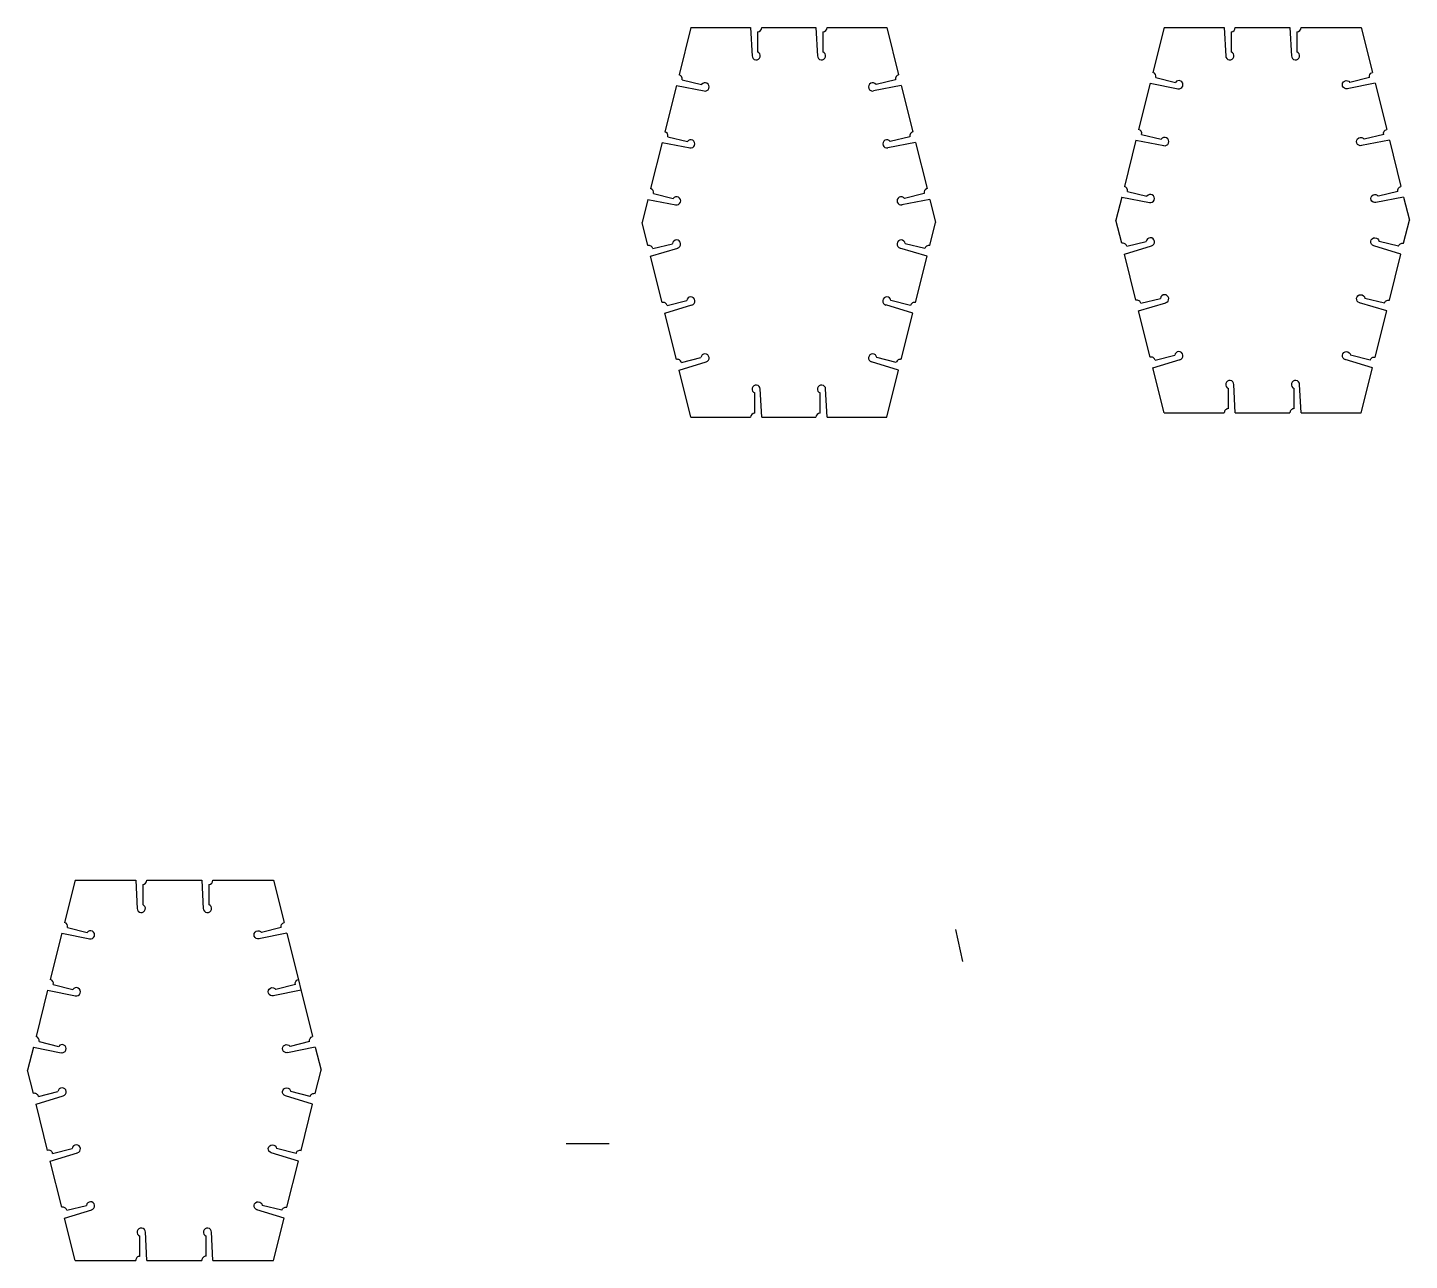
# Model space of a CAD drawing. Header units: millimetres. Extents: x -411717 to -116098, y 0 to 693159.
# Drawn here: x -127871 to -116098, y 303646 to 314148 of the extents above; entities that cross this region are included whole.
import ezdxf

# ---------------------------------------------------------------- set-up
doc = ezdxf.new("R2010")
doc.units = ezdxf.units.MM
doc.header["$LTSCALE"] = 2
doc.layers.add('标注', color=4, linetype='Continuous', lineweight=13)
doc.layers.add('钢板粗线', color=1, linetype='Continuous', lineweight=25)

# ---------------------------------------------------------------- blocks, each defined once
blk = doc.blocks.new('k')
at = {"layer": '钢板粗线'}
for p, q in [((0, 0), (12, -242)), ((59, -35), (59, -207))]:
    blk.add_line(p, q, dxfattribs=at)
for centre, start, end in [((59, 0), 270, 0), ((47, -240), 180, 69.949)]:
    blk.add_arc(centre, 35, start, end, dxfattribs=at)

msp = doc.modelspace()

# ---------------------------------------------------------------- linework, layer by layer
at = {"layer": '钢板粗线'}
for p, q in [((-122220.2, 314148.4), (-122320.6, 313747)), ((-122220.2, 314148.4), (-121710.5, 314148.4)), ((-121710.5, 314148.4), (-121698.5, 313906.7)), ((-121651.5, 314113.4), (-121651.5, 313941.3)), ((-121616.5, 314148.4), (-121153.8, 314148.4)), ((-121153.8, 314148.4), (-121141.8, 313906.7)), ((-121094.8, 314113.4), (-121094.8, 313941.3)), ((-121059.8, 314148.4), (-120550.1, 314148.4)), ((-120550.1, 314148.4), (-120449.7, 313747)), ((-118188.2, 314148.4), (-118283.7, 313766.2)), ((-118188.2, 314148.4), (-117675.3, 314148.4)), ((-117581.3, 314148.4), (-117115.3, 314148.4)), ((-117021.3, 314148.4), (-116508.4, 314148.4)), ((-116508.4, 314148.4), (-116412.9, 313766.2)), ((-122343.4, 313655.8), (-122441.9, 313261.9)), ((-122343.4, 313655.8), (-122105.9, 313608.8)), ((-122295.1, 313704.5), (-122128.1, 313662.8)), ((-120426.9, 313655.8), (-120664.4, 313608.8)), ((-120475.2, 313704.5), (-120642.2, 313662.8)), ((-120426.9, 313655.8), (-120328.5, 313261.9)), ((-118306.5, 313675), (-118405, 313281.2)), ((-116390.1, 313675), (-116291.6, 313281.2)), ((-122464.7, 313170.7), (-122563.1, 312776.8)), ((-122464.7, 313170.7), (-122227.2, 313123.8)), ((-122416.4, 313219.5), (-122249.4, 313177.7)), ((-120305.7, 313170.7), (-120543.1, 313123.8)), ((-120353.9, 313219.5), (-120520.9, 313177.7)), ((-120305.7, 313170.7), (-120207.2, 312776.8)), ((-118427.8, 313190), (-118526.3, 312796.1)), ((-116268.8, 313190), (-116170.3, 312796.1)), ((-122585.9, 312685.6), (-122635.2, 312488.7)), ((-122585.9, 312685.6), (-122348.5, 312638.7)), ((-122537.7, 312734.4), (-122370.7, 312692.6)), ((-120184.4, 312685.6), (-120421.8, 312638.7)), ((-120232.7, 312734.4), (-120399.6, 312692.6)), ((-120184.4, 312685.6), (-120135.2, 312488.7)), ((-118549.1, 312704.9), (-118598.3, 312507.9)), ((-116147.5, 312704.9), (-116098.3, 312507.9)), ((-122585.9, 312291.8), (-122635.2, 312488.7)), ((-120184.4, 312291.8), (-120135.2, 312488.7)), ((-118549.1, 312311), (-118598.3, 312507.9)), ((-116147.5, 312311), (-116098.3, 312507.9)), ((-122563.1, 312200.6), (-122331.5, 312270.9)), ((-122464.7, 311806.7), (-122563.1, 312200.6)), ((-122543.5, 312266.3), (-122376.5, 312308)), ((-120207.2, 312200.6), (-120438.8, 312270.9)), ((-120226.8, 312266.3), (-120393.8, 312308)), ((-120305.7, 311806.7), (-120207.2, 312200.6)), ((-118427.8, 311825.9), (-118526.3, 312219.8)), ((-116268.8, 311825.9), (-116170.3, 312219.8)), ((-122441.9, 311715.5), (-122210.3, 311785.8)), ((-122422.2, 311781.2), (-122255.2, 311823)), ((-120328.5, 311715.5), (-120560.1, 311785.8)), ((-120348.1, 311781.2), (-120515.1, 311823)), ((-118306.5, 311340.9), (-118405, 311734.7)), ((-116390.1, 311340.9), (-116291.6, 311734.7)), ((-122343.4, 311321.6), (-122441.9, 311715.5)), ((-120426.9, 311321.6), (-120328.5, 311715.5)), ((-122320.6, 311230.4), (-122089, 311300.7)), ((-122300.9, 311296.2), (-122134, 311337.9)), ((-120449.7, 311230.4), (-120681.3, 311300.7)), ((-120469.4, 311296.2), (-120636.4, 311337.9)), ((-122220.2, 310828.9), (-122320.6, 311230.4)), ((-120550.1, 310828.9), (-120449.7, 311230.4)), ((-118188.2, 310867.4), (-118283.7, 311249.7)), ((-116508.4, 310867.4), (-116412.9, 311249.7)), ((-121675.5, 310863.8), (-121675.5, 311036)), ((-121616.5, 310828.8), (-121628.6, 311070.6)), ((-121118.8, 310863.9), (-121118.8, 311036.1)), ((-121059.8, 310828.9), (-121071.9, 311070.7)), ((-122220.2, 310828.9), (-121710.5, 310828.9)), ((-121616.5, 310828.9), (-121153.8, 310828.9)), ((-121059.8, 310828.9), (-120550.1, 310828.9)), ((-118188.2, 310867.4), (-117675.3, 310867.4)), ((-117581.3, 310867.4), (-117115.3, 310867.4)), ((-117021.3, 310867.4), (-116508.4, 310867.4)), ((-127465.8, 306884.5), (-127556, 306523.8)), ((-127465.8, 306884.5), (-126949.3, 306884.5)), ((-126855.3, 306884.5), (-126385.8, 306884.5)), ((-126291.8, 306884.5), (-125775.3, 306884.5)), ((-125775.3, 306884.5), (-125685.1, 306523.8)), ((-127578.8, 306432.6), (-127677.2, 306038.7)), ((-125662.3, 306432.6), (-125442.6, 305553.6)), ((-119966.3, 306465.1), (-119905.3, 306192.9)), ((-127700, 305947.5), (-127798.5, 305553.6)), ((-127821.3, 305462.5), (-127870.5, 305265.5)), ((-125419.8, 305462.5), (-125370.5, 305265.5)), ((-127821.3, 305068.6), (-127870.5, 305265.5)), ((-125419.8, 305068.6), (-125370.5, 305265.5)), ((-127700, 304583.5), (-127798.5, 304977.4)), ((-125541, 304583.5), (-125442.6, 304977.4)), ((-122916.4, 304639.1), (-123283.3, 304639.1)), ((-127578.8, 304098.4), (-127677.2, 304492.3)), ((-125662.3, 304098.4), (-125563.8, 304492.3)), ((-127465.8, 303646.5), (-127556, 304007.2)), ((-125775.3, 303646.5), (-125685.1, 304007.2)), ((-127465.8, 303646.5), (-126949.3, 303646.5)), ((-126855.3, 303646.5), (-126385.8, 303646.5)), ((-126291.8, 303646.5), (-125775.3, 303646.5))]:
    msp.add_line(p, q, dxfattribs=at)
for centre, start, end in [((-121651.5, 314148.4), 270, 0), ((-121094.8, 314148.4), 270, 0), ((-121663.5, 313908.4), 180, 69.94896), ((-121106.8, 313908.4), 180, 69.94896), ((-122329.1, 313713), 345.96376, 75.96376), ((-120441.2, 313713), 104.03624, 194.03624), ((-122099.2, 313643.2), 255.96376, 145.91271), ((-120671.2, 313643.2), 34.08729, 284.03624), ((-122450.3, 313227.9), 345.96376, 75.96376), ((-120320, 313227.9), 104.03624, 194.03624), ((-122220.4, 313158.1), 255.96376, 145.91271), ((-120549.9, 313158.1), 34.08729, 284.03624), ((-122571.6, 312742.9), 345.96376, 75.96376), ((-122341.7, 312673), 255.96376, 145.91271), ((-120428.6, 312673), 34.08729, 284.03624), ((-120198.7, 312742.9), 104.03624, 194.03624), ((-122341.7, 312304.4), 284.03624, 173.9852), ((-120428.6, 312304.4), 6.0148, 255.96376), ((-122577.4, 312257.8), 14.03624, 104.03624), ((-120192.9, 312257.8), 75.96376, 165.96376), ((-122220.4, 311819.3), 284.03624, 173.9852), ((-120549.9, 311819.3), 6.0148, 255.96376), ((-122456.2, 311772.7), 14.03624, 104.03624), ((-120314.2, 311772.7), 75.96376, 165.96376), ((-122334.9, 311287.7), 14.03624, 104.03624), ((-122099.2, 311334.2), 284.03624, 173.9852), ((-120671.2, 311334.2), 6.0148, 255.96376), ((-120435.4, 311287.7), 75.96376, 165.96376), ((-121663.5, 311068.8), 0, 249.94896), ((-121106.8, 311068.9), 0, 249.94896), ((-121675.5, 310828.8), 90, 180), ((-121118.8, 310828.9), 90, 180)]:
    msp.add_arc(centre, 35, start, end, dxfattribs=at)

# ---------------------------------------------------------------- block references
at = {"layer": '标注'}
for p in [(-117675.3, 314148.4), (-117115.3, 314148.4), (-126949.3, 306884.5), (-126385.8, 306884.5)]:
    msp.add_blockref('k', p, dxfattribs=at)
for p, rotation in [((-118306.5, 313675), 75.96375653226283), ((-118427.8, 313190), 75.96375653226283), ((-118549.1, 312704.9), 75.96375653226283), ((-118526.3, 312219.8), 104.0362434678334), ((-118405, 311734.7), 104.0362434678334), ((-118283.7, 311249.7), 104.0362434678334), ((-117581.3, 310867.4), 179.9999999999724), ((-117021.3, 310867.4), 179.9999999999724), ((-127578.8, 306432.6), 75.96375653226283), ((-127700, 305947.5), 75.96375653226283), ((-127821.3, 305462.5), 75.96375653226283), ((-127798.5, 304977.4), 104.0362434678334), ((-127677.2, 304492.3), 104.0362434678334), ((-127556, 304007.2), 104.0362434678334), ((-126855.3, 303646.4), 179.9999999999724), ((-126291.8, 303646.5), 179.9999999999724)]:
    msp.add_blockref('k', p, dxfattribs=dict(at, rotation=rotation))
at = {"layer": '标注', "xscale": -1}
for p, rotation in [((-116390.1, 313675), 284.0362434677371), ((-116268.8, 313190), 284.0362434677371), ((-116147.5, 312704.9), 284.0362434677371), ((-116170.3, 312219.8), 255.9637565321666), ((-116291.6, 311734.7), 255.9637565321666), ((-116412.9, 311249.7), 255.9637565321666), ((-125662.3, 306432.6), 284.0362434677371), ((-125541, 305947.5), 284.0362434677371), ((-125419.8, 305462.5), 284.0362434677371), ((-125442.6, 304977.4), 255.9637565320248), ((-125563.8, 304492.3), 255.9637565320248), ((-125685.1, 304007.2), 255.9637565320248)]:
    msp.add_blockref('k', p, dxfattribs=dict(at, rotation=rotation))

doc.saveas('drawing.dxf')
